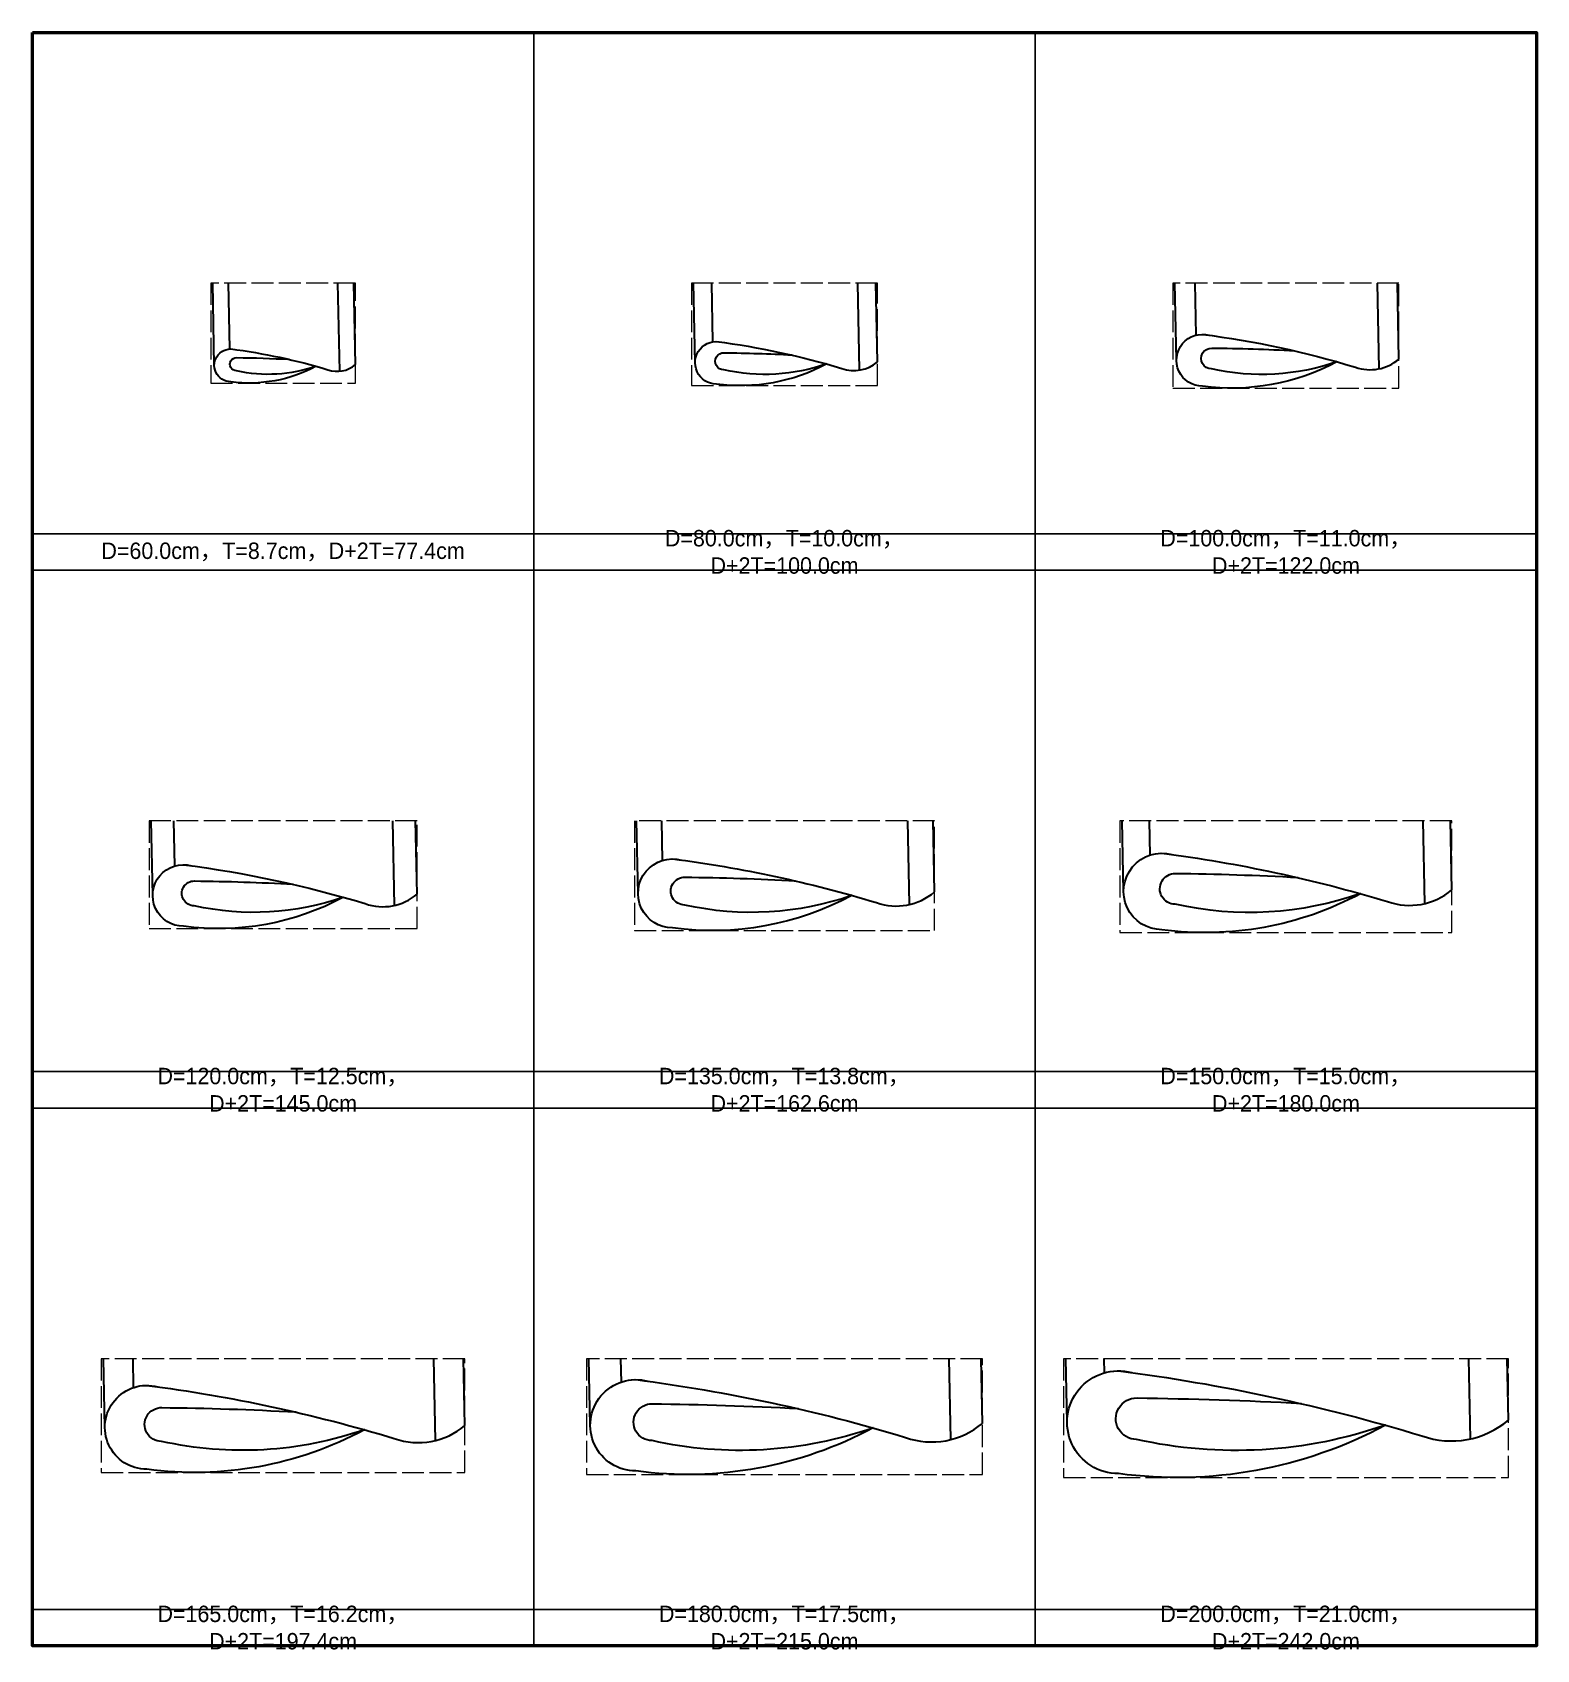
# Model space of a CAD drawing. Extents: x -7340 to 3675, y -3342 to 777.
# Drawn here: x 2000 to 2825, y -2484 to -1597 of the extents above; entities that cross this region are included whole.
import ezdxf

# ---------------------------------------------------------------- set-up
doc = ezdxf.new("R2010")
doc.units = 0
doc.header["$MEASUREMENT"] = 0
doc.linetypes.add('ACAD_ISO02W100', pattern=[15, 12, -3])
doc.layers.add('一、3.基本-變更', color=1, linetype='Continuous', lineweight=50)
doc.layers.add('二、6.繪圖-其他施作項目', color=35, linetype='Continuous', lineweight=30)
doc.layers.add('一、4.基本-隱藏', color=9, linetype='ACAD_ISO02W100', lineweight=20, plot=False)
doc.layers.add('三、3.文字-註解文字', color=2, linetype='Continuous')
doc.styles.add('註解文字', font='MS PGothic.ttf', dxfattribs={"height": 3})

msp = doc.modelspace()

# ---------------------------------------------------------------- texts
at = {"layer": '三、3.文字-註解文字', "char_height": 9, "attachment_point": 5, "style": '註解文字'}
for s, insert in [('{\\fMS PGothic|b0|i0|c128|p34;D=80.0cm，T=10.0cm，D+2T=}100.0{\\fMS PGothic|b0|i0|c128|p34;cm}', (2412.5, -1882)), ('{\\fMS PGothic|b0|i0|c128|p34;D=}10{\\fMS PGothic|b0|i0|c128|p34;0}.0{\\fMS PGothic|b0|i0|c128|p34;cm，T=}11.0{\\fMS PGothic|b0|i0|c128|p34;cm，D+2T=}122.0{\\fMS PGothic|b0|i0|c128|p34;cm}', (2687.5, -1882)), ('{\\fMS PGothic|b0|i0|c128|p34;D=60}.0{\\fMS PGothic|b0|i0|c128|p34;cm，T=8.7cm，D+2T=77.4cm}', (2137.5, -1882)), ('{\\fMS PGothic|b0|i0|c128|p34;D=}12{\\fMS PGothic|b0|i0|c128|p34;0}.0{\\fMS PGothic|b0|i0|c128|p34;cm，T=}12.5{\\fMS PGothic|b0|i0|c128|p34;cm，D+2T=}145.0{\\fMS PGothic|b0|i0|c128|p34;cm}', (2137.5, -2177)), ('{\\fMS PGothic|b0|i0|c128|p34;D=}135.0{\\fMS PGothic|b0|i0|c128|p34;cm，T=}13.8{\\fMS PGothic|b0|i0|c128|p34;cm，D+2T=}162.6{\\fMS PGothic|b0|i0|c128|p34;cm}', (2412.5, -2177)), ('{\\fMS PGothic|b0|i0|c128|p34;D=}150.0{\\fMS PGothic|b0|i0|c128|p34;cm，T=}15.0{\\fMS PGothic|b0|i0|c128|p34;cm，D+2T=}180.0{\\fMS PGothic|b0|i0|c128|p34;cm}', (2687.5, -2177)), ('{\\fMS PGothic|b0|i0|c128|p34;D=165.0cm，T=}16.2{\\fMS PGothic|b0|i0|c128|p34;cm，D+2T=}19{\\fMS PGothic|b0|i0|c128|p34;7.4cm}', (2137.5, -2472)), ('{\\fMS PGothic|b0|i0|c128|p34;D=180.0cm，T=17.5cm，D+2T=}215.0{\\fMS PGothic|b0|i0|c128|p34;cm}', (2412.5, -2472)), ('{\\fMS PGothic|b0|i0|c128|p34;D=}200.0{\\fMS PGothic|b0|i0|c128|p34;cm，T=}21.0{\\fMS PGothic|b0|i0|c128|p34;cm，D+2T=}242.0{\\fMS PGothic|b0|i0|c128|p34;cm}', (2687.5, -2472))]:
    msp.add_mtext_dynamic_manual_height_columns(s, width=195.7125, gutter_width=15, heights=[0], dxfattribs=dict(at, insert=insert))

# ---------------------------------------------------------------- linework, layer by layer
at = {"layer": '一、3.基本-變更'}
msp.add_lwpolyline([(2000, -1597), (2825, -1597), (2825, -2482), (2000, -2482)], close=True, dxfattribs=at)
at = {"layer": '一、4.基本-隱藏', "linetype": 'Continuous'}
for points in [[(2000, -1597), (2275, -1597), (2275, -1872), (2000, -1872)], [(2275, -1597), (2550, -1597), (2550, -1872), (2275, -1872)], [(2550, -1597), (2825, -1597), (2825, -1872), (2550, -1872)], [(2000, -1872), (2275, -1872), (2275, -1892), (2000, -1892)], [(2275, -1872), (2550, -1872), (2550, -1892), (2275, -1892)], [(2550, -1872), (2825, -1872), (2825, -1892), (2550, -1892)], [(2000, -1892), (2275, -1892), (2275, -2167), (2000, -2167)], [(2275, -1892), (2550, -1892), (2550, -2167), (2275, -2167)], [(2550, -1892), (2825, -1892), (2825, -2167), (2550, -2167)], [(2000, -2167), (2275, -2167), (2275, -2187), (2000, -2187)], [(2275, -2167), (2550, -2167), (2550, -2187), (2275, -2187)], [(2550, -2167), (2825, -2167), (2825, -2187), (2550, -2187)], [(2000, -2187), (2275, -2187), (2275, -2462), (2000, -2462)], [(2275, -2187), (2550, -2187), (2550, -2462), (2275, -2462)], [(2550, -2187), (2825, -2187), (2825, -2462), (2550, -2462)], [(2000, -2462), (2275, -2462), (2275, -2482), (2000, -2482)], [(2275, -2462), (2550, -2462), (2550, -2482), (2275, -2482)], [(2550, -2462), (2825, -2462), (2825, -2482), (2550, -2482)]]:
    msp.add_lwpolyline(points, close=True, dxfattribs=at)
at = {"layer": '一、4.基本-隱藏'}
for points in [[(2097.802, -1734.5), (2097.802, -1789.352), (2177.198, -1789.352), (2177.198, -1734.5)], [(2361.495, -1734.5), (2361.495, -1790.77), (2463.505, -1790.77), (2463.505, -1734.5)], [(2625.494, -1734.5), (2625.494, -1792.147), (2749.506, -1792.147), (2749.506, -1734.5)], [(2063.993, -2029.5), (2063.993, -2088.588), (2211.007, -2088.588), (2211.007, -2029.5)], [(2330.192, -2029.5), (2330.192, -2089.694), (2494.808, -2089.694), (2494.808, -2029.5)], [(2596.491, -2029.5), (2596.491, -2090.786), (2778.509, -2090.786), (2778.509, -2029.5)], [(2037.791, -2324.5), (2037.791, -2386.873), (2237.209, -2386.873), (2237.209, -2324.5)], [(2303.989, -2324.5), (2303.989, -2387.979), (2521.011, -2387.979), (2521.011, -2324.5)], [(2565.488, -2324.5), (2565.488, -2389.673), (2809.512, -2389.673), (2809.512, -2324.5)]]:
    msp.add_lwpolyline(points, close=True, dxfattribs=at)
at = {"layer": '二、6.繪圖-其他施作項目'}
for points in [[(2099.802, -1779.648), (2098.899, -1734.5)], [(2108.324, -1770.646), (2107.601, -1734.5)], [(2168.581, -1782.876), (2167.613, -1734.5)], [(2177.198, -1779.266), (2176.308, -1734.5)], [(2363.495, -1778.23), (2362.62, -1734.5)], [(2373.267, -1766.733), (2372.622, -1734.5)], [(2453.593, -1782.255), (2452.638, -1734.5)], [(2463.505, -1777.736), (2462.64, -1734.5)], [(2627.494, -1776.853), (2626.647, -1734.5)], [(2638.221, -1763.078), (2637.649, -1734.5)], [(2738.61, -1781.543), (2737.669, -1734.5)], [(2749.506, -1776.22), (2748.671, -1734.5)], [(2065.993, -2070.412), (2065.175, -2029.5)], [(2078.171, -2054.196), (2077.677, -2029.5)], [(2198.629, -2075.86), (2197.701, -2029.5)], [(2211.007, -2069.652), (2210.204, -2029.5)], [(2332.192, -2069.306), (2331.396, -2029.5)], [(2345.632, -2051.181), (2345.198, -2029.5)], [(2481.143, -2075.378), (2480.225, -2029.5)], [(2494.808, -2068.495), (2494.028, -2029.5)], [(2598.491, -2068.214), (2597.717, -2029.5)], [(2613.094, -2048.234), (2612.72, -2029.5)], [(2763.657, -2074.875), (2762.75, -2029.5)], [(2778.509, -2067.328), (2777.753, -2029.5)], [(2039.791, -2362.127), (2039.038, -2324.5)], [(2055.557, -2340.302), (2055.241, -2324.5)], [(2221.171, -2369.354), (2220.274, -2324.5)], [(2237.209, -2361.101), (2236.477, -2324.5)], [(2305.989, -2361.021), (2305.259, -2324.5)], [(2323.018, -2337.293), (2322.762, -2324.5)], [(2503.686, -2368.869), (2502.798, -2324.5)], [(2521.011, -2359.945), (2520.302, -2324.5)], [(2567.488, -2359.327), (2566.791, -2324.5)], [(2587.95, -2332.216), (2587.795, -2324.5)], [(2788.715, -2368.471), (2787.835, -2324.5)], [(2809.512, -2358.125), (2808.84, -2324.5)]]:
    msp.add_lwpolyline(points, dxfattribs=at)
for points in [[(2715.489, -1777.675, -0.1578495), (2641.702, -1791.061, -1.1409026), (2645.395, -1763.133)], [(2641.702, -1762.645, -0.0416835), (2725.57, -1780.621, 0.2687059), (2749.506, -1776.22, 0.2681724)], [(2155.637, -1780.17, -0.1578495), (2108.818, -1788.663, -1.1409026), (2111.161, -1770.942)], [(2108.818, -1770.632, -0.0416835), (2162.033, -1782.039, 0.2681724), (2177.198, -1779.266, 0.2681724)], [(2435.644, -1778.904, -0.1578495), (2375.145, -1789.88, -1.1409026), (2378.172, -1766.981)], [(2435.723, -1778.862, -0.1399452), (2379.238, -1782.132, -1.0112817), (2379.344, -1772.735, -0.0106152), (2416.622, -1773.947)], [(2375.145, -1766.58, -0.0416835), (2443.91, -1781.319, 0.2681724), (2463.505, -1777.736, 0.2681724)], [(2715.585, -1777.624, -0.1399452), (2646.695, -1781.612, -1.0112817), (2646.823, -1770.151, -0.0106152), (2692.289, -1771.63)], [(2155.698, -1780.137, -0.1399452), (2111.986, -1782.668, -1.0112817), (2112.067, -1775.396, -0.0106152), (2140.916, -1776.334)], [(2728.362, -2069.428, -0.1578495), (2619.461, -2089.184, -1.1409026), (2624.91, -2047.964)], [(2619.461, -2047.244, -0.0416835), (2743.24, -2073.775, 0.2681417), (2778.509, -2067.328, 0.2681417)], [(2170.571, -2071.389, -0.1578495), (2082.879, -2087.298, -1.1409026), (2087.267, -2054.106)], [(2082.879, -2053.526, -0.0416835), (2182.551, -2074.89, 0.2688126), (2211.007, -2069.652, 0.2681724)], [(2449.5, -2070.402, -0.1578495), (2351.133, -2088.247, -1.1409026), (2356.055, -2051.015)], [(2351.133, -2050.364, -0.0416835), (2462.939, -2074.329, 0.2682685), (2494.808, -2068.495, 0.2681724)], [(2170.685, -2071.328, -0.1399452), (2088.812, -2076.068, -1.0112817), (2088.965, -2062.447, -0.0106152), (2142.998, -2064.204)], [(2449.628, -2070.333, -0.1399452), (2357.789, -2075.65, -1.0112817), (2357.96, -2060.372, -0.0106152), (2418.571, -2062.343)], [(2728.504, -2069.352, -0.1399452), (2626.829, -2075.238, -1.0112817), (2627.019, -2058.323, -0.0106152), (2694.121, -2060.505)], [(2742.082, -2360.959, -0.1578495), (2595.679, -2387.519, -1.1409026), (2603.005, -2332.105)], [(2595.679, -2331.136, -0.0416835), (2762.083, -2366.803, 0.2682405), (2809.512, -2358.125, 0.2681724)], [(2182.169, -2363.458, -0.1578495), (2062.78, -2385.116, -1.1409026), (2068.754, -2339.928)], [(2062.78, -2339.138, -0.0416835), (2198.479, -2368.223, 0.2687193), (2237.209, -2361.101, 0.2681724)], [(2461.098, -2362.47, -0.1578495), (2331.034, -2386.066, -1.1409026), (2337.542, -2336.836)], [(2331.034, -2335.976, -0.0416835), (2478.866, -2367.662, 0.2683155), (2521.011, -2359.945, 0.2681724)], [(2461.267, -2362.379, -0.1399452), (2339.834, -2369.41, -1.0112817), (2340.061, -2349.208, -0.0106152), (2420.202, -2351.814)], [(2742.273, -2360.857, -0.1399452), (2605.585, -2368.77, -1.0112817), (2605.84, -2346.03, -0.0106152), (2696.049, -2348.964)], [(2182.324, -2363.374, -0.1399452), (2070.858, -2369.828, -1.0112817), (2071.066, -2351.284, -0.0106152), (2144.63, -2353.676)]]:
    msp.add_lwpolyline(points, format="xyb", dxfattribs=at)

msp.set_redraw_order([(e.dxf.handle, doc.entitydb.next_handle()) for e in msp.query("TEXT MTEXT ATTDEF DIMENSION ARC_DIMENSION")])  # texts and dimensions are drawn at this point

doc.saveas('drawing.dxf')
